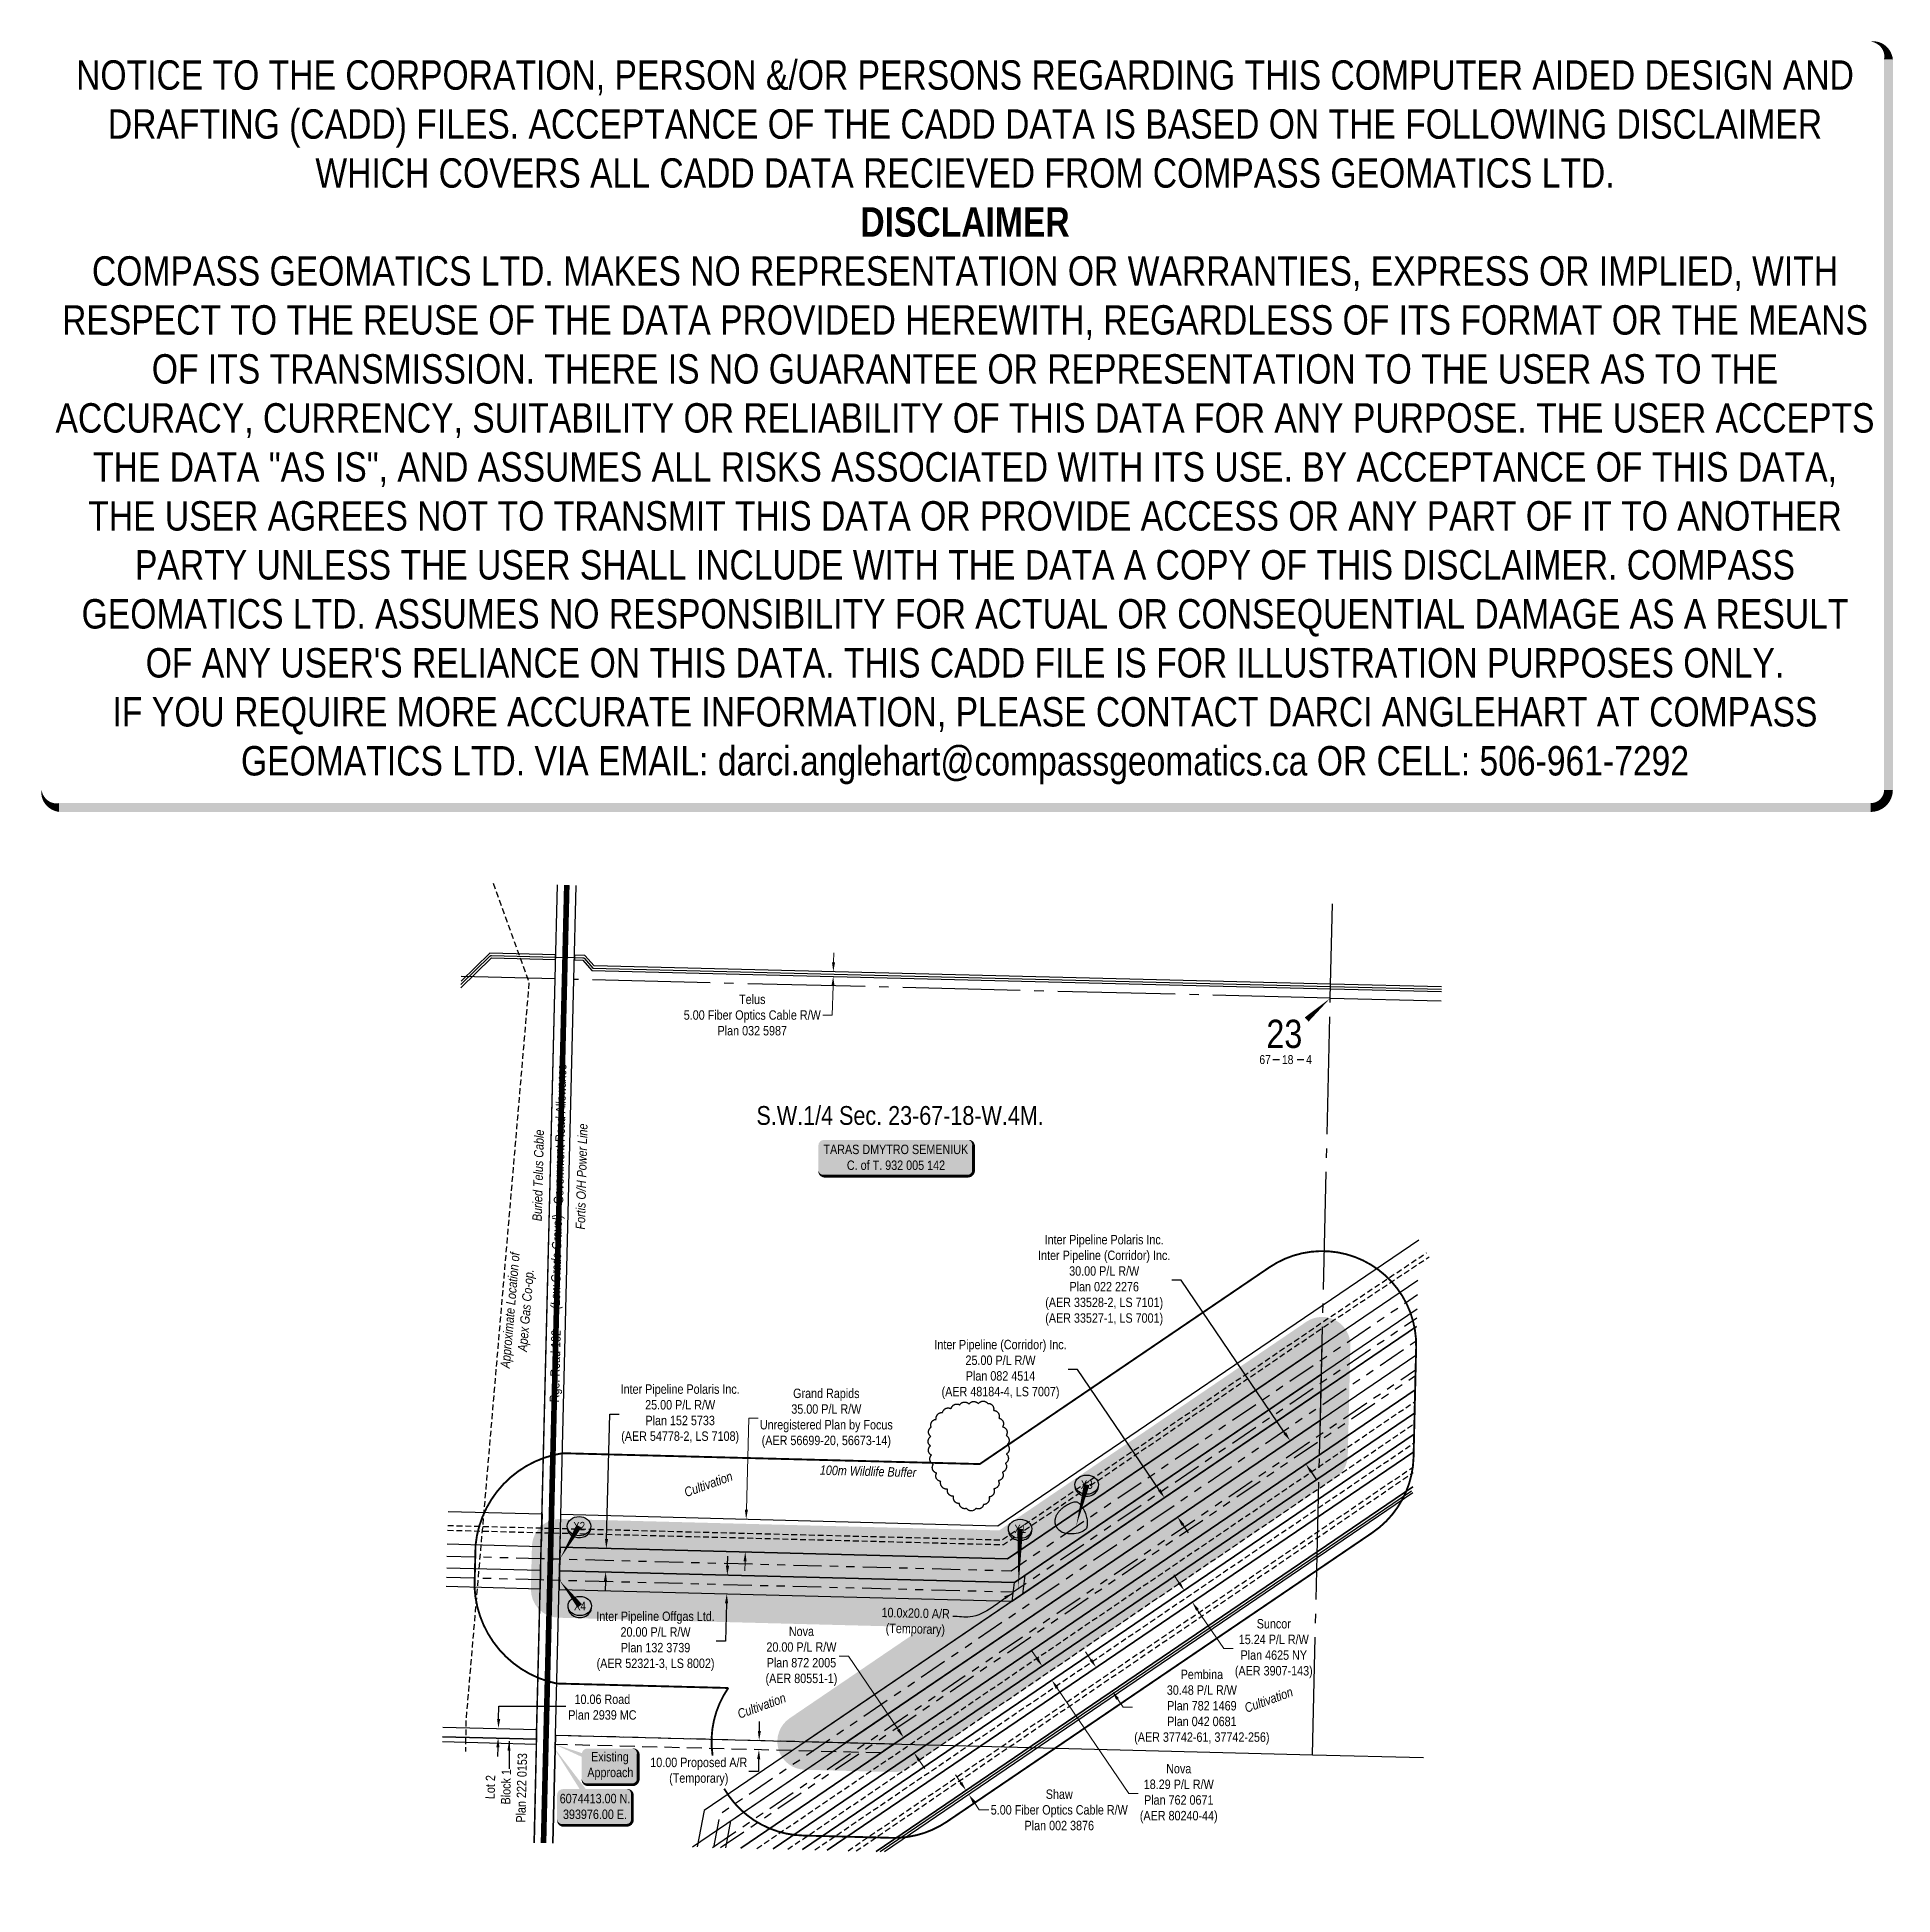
# Model space of a CAD drawing. Extents: x 393429 to 395403, y 6074252 to 6076228.
import ezdxf
from ezdxf.enums import TextEntityAlignment as Align

# ---------------------------------------------------------------- set-up
doc = ezdxf.new("R2010")
doc.units = 0
doc.header["$LTSCALE"] = 5
doc.header["$PDSIZE"] = 0.5
for name, pattern in [('0', [1, 1, 0]), ('foc-DRILLPATH', [14.75, 6, -1.75, 1.75, -1.75, 1.75, -1.75]), ('foc-QUARTERLINE', [33, 25, -3, 2, -3]), ('foc-TIELINE', [1.875, 1.25, -0.625]), ('HIDDEN2', [4.7625, 3.175, -1.5875]), ('UG_PIPE', [1.875, 1.25, -0.625])]:
    doc.linetypes.add(name, pattern=pattern)
doc.layers.get('Defpoints').update_dxf_attribs({"color": 9})
for name, color, linetype in [('10', 1, 'Continuous'), ('9', 3, 'Continuous'), ('AS-CABLE', 224, 'foc-CABLE'), ('AS-OWNER', 7, 'Continuous'), ('AS-PIPE-UG', 44, 'UG_PIPE'), ('AS-PIPE-UG-T', 44, 'Continuous'), ('AS-POWER', 104, 'foc-POWER'), ('AS-POWER-T', 104, 'Continuous'), ('AS-ROADS', 254, 'Continuous'), ('AS-TELUS', 224, 'foc-TEL'), ('C-RW', 13, 'Continuous'), ('C-SYMBOL', 7, 'Continuous'), ('F-RW', 190, 'Continuous'), ('L-QSEC', 8, 'foc-QUARTERLINE'), ('L-ROAD-T', 7, 'Continuous'), ('L-SEC', 7, 'Continuous'), ('L-SECLBL', 7, 'Continuous'), ('L-TITLEDB', 4, 'Continuous'), ('L-TITLEDB-T', 4, 'Continuous'), ('P-BUFFER-H 30m', 51, 'Continuous'), ('P-BUFFER-YELLOW', 50, 'foc-TIELINE'), ('P-BUFFER-YELLOW-T', 50, 'Continuous'), ('P-CROSSINGS', 250, 'Continuous'), ('P-PDRILLPATH', 12, 'foc-DRILLPATH'), ('P-PROPOSED', 10, 'Continuous'), ('P-PROPOSED-T', 10, 'Continuous'), ('P-TEMP-H', 41, 'Continuous'), ('P-TEMP_WORKSPACE', 46, 'Continuous'), ('T-BUSH', 110, '0'), ('T-EXISTING TFA', 220, 'HIDDEN2'), ('T-EXISTING TFA-T', 220, 'Continuous'), ('WETLAND', 143, 'Continuous')]:
    doc.layers.add(name, color=color, linetype=linetype)
doc.layers.add('DISCLAIMER', color=7, linetype='Continuous', plot=False)
for name, color, linetype, lineweight in [('F-RW-T', 190, 'Continuous', 9), ('P-TEMP-T', 46, 'Continuous', 18), ('T-TEXT', 48, 'Continuous', 18)]:
    doc.layers.add(name, color=color, linetype=linetype, lineweight=lineweight)
for name, color, linetype, true_color in [('P-REPAIR-BLUE-H', 7, 'Continuous', 0xa0d6fd), ('P-REPAIR-BROWN-H', 7, 'Continuous', 0xe7d5cf), ('P-REPAIR-GREEN-H', 7, 'Continuous', 0xd9ffb3), ('P-REPAIR-PURPLE-H', 7, 'Continuous', 0xeeddfd)]:
    doc.layers.add(name, color=color, linetype=linetype, true_color=true_color)
doc.styles.add('175L', font='ARIALN.TTF', dxfattribs={"height": 20})
doc.styles.add('80', font='ARIALN.TTF', dxfattribs={"height": 10})
doc.styles.add('80CG', font='ARIALN.TTF', dxfattribs={"height": 10})
doc.styles.add('80L', font='ARIALN.TTF', dxfattribs={"height": 10})
doc.styles.add('80LS', font='ARIALNI.TTF', dxfattribs={"height": 10})
doc.styles.add('Crossing', font='ARIALN.TTF', dxfattribs={"height": 10})
doc.styles.add('foc-LtypeFont', font='ARIALN.TTF', dxfattribs={"height": 7.35})
doc.styles.add('SIMPLEX', font='ARIALN.TTF')
doc.linetypes.add('foc-CABLE', pattern='A,2,-1,["C",foc-LtypeFont,S=0.2,R=0,X=-0.625,Y=-0.75],-1.24,8', length=12.24)
doc.linetypes.add('foc-POWER', pattern='A,6,-1,["P",foc-LtypeFont,S=0.2,R=0,X=-0.625,Y=-0.75],-1.24,4', length=12.24)
doc.linetypes.add('foc-POWER-NOLINE', pattern='A,0,-4,["P",foc-LtypeFont,S=0.2,R=0,X=-0.625,Y=-0.75],-8.24', length=12.24)
doc.linetypes.add('foc-TEL', pattern='A,2,-1,["T",foc-LtypeFont,S=0.2,R=0,X=-0.425,Y=-0.75],-1.24,8', length=12.24)
doc.linetypes.add('foc-TEL-NOLINE', pattern='A,0,-2,["T",foc-LtypeFont,S=0.2,R=0,X=-0.425,Y=-0.75],-10.24', length=12.24)
doc.dimstyles.new('Compass 5 000', dxfattribs={"dimscale": 5, "dimtxt": 9, "dimasz": 2, "dimexe": 0.2, "dimexo": 0.0625, "dimgap": 0.5, "dimtad": 0, "dimtih": 1, "dimtoh": 1, "dimzin": 0, "dimdsep": 46, "dimtxsty": '80CG', "dimcen": 0.1, "dimse1": 1, "dimse2": 1, "dimclrd": 256, "dimclrt": 256, "dimaunit": 1, "dimadec": 4, "dimazin": 0, "dimtfac": 0.06, "dimtofl": 0, "dimtmove": 0, "dimatfit": 1, "dimfxl": 0.2, "dimtolj": 1, "dimtzin": 0, "dimlwd": -1, "dimarcsym": 0})

msp = doc.modelspace()

# ---------------------------------------------------------------- texts
at = {"layer": 'AS-PIPE-UG-T', "insert": (393922.077, 6074812.416), "char_height": 10, "attachment_point": 1, "rotation": 85.110148, "style": '175L'}
msp.add_mtext_dynamic_manual_height_columns('\\pi0.05;{\\fArial Narrow|b0|i1|c0|p34;Approximate Location of \\P\\pi19.201;Apex Gas Co-op.}', width=125.14093, gutter_width=100, heights=[0], dxfattribs=at)
at = {"layer": 'AS-POWER-T', "insert": (394002.004, 6074959.308), "char_height": 10, "attachment_point": 1, "rotation": 88.603125, "style": '175L'}
msp.add_mtext_dynamic_manual_height_columns('\\pi0.32626;{\\fArial Narrow|b0|i1|c0|p34;Fortis O/H Power Line}', width=112.50109, gutter_width=100, heights=[0], dxfattribs=at)
at = {"layer": 'AS-TELUS', "insert": (393956.073, 6074968.157), "char_height": 10, "attachment_point": 1, "rotation": 88.603125, "style": '175L'}
msp.add_mtext_dynamic_manual_height_columns('\\pi0.29898;{\\fArial Narrow|b0|i1|c0|p34;Buried Telus Cable}', width=97.23506, gutter_width=100, heights=[0], dxfattribs=at)
at = {"layer": 'C-SYMBOL', "color": 3, "style": '175L'}
msp.add_text('S.W.1/4 Sec. 23-67-18-W.4M.', height=20, dxfattribs=at).set_placement((394347.276, 6075064.732), align=Align.BOTTOM_CENTER)
at = {"layer": 'L-ROAD-T', "style": '80L'}
for s, p in [('Government Road Allowance', (393985.581, 6075060.881)), ('Rge. Road 182', (393980.369, 6074814.18))]:
    msp.add_text(s, height=10, rotation=88.637325, dxfattribs=at).set_placement(p, align=Align.MIDDLE_CENTER)
at = {"layer": 'L-TITLEDB-T', "insert": (394030.556, 6074451.459), "char_height": 10, "attachment_point": 5, "style": '80CG'}
msp.add_mtext('\\A1;10.06 Road \\PPlan 2939 MC', dxfattribs=at)
at = {"layer": 'L-TITLEDB-T', "insert": (393905.177, 6074321.637), "char_height": 10, "attachment_point": 1, "rotation": 88.603125, "style": '80L'}
msp.add_mtext_dynamic_manual_height_columns('\\pi32.204;Lot 2\\P\\pi26.932;Block 1\\P\\pi7.9991;Plan 222 0153', width=88.46759, gutter_width=50, heights=[0], dxfattribs=at)
at = {"layer": 'P-BUFFER-YELLOW-T', "insert": (394261.17, 6074708.692), "char_height": 9.99695, "attachment_point": 1, "rotation": 358.512501, "style": '80L'}
msp.add_mtext_dynamic_manual_height_columns('\\pi0.91478;{\\fArial Narrow|b0|i1|c0|p34;100m Wildlife Buffer}', width=103.60614, gutter_width=100, heights=[0], dxfattribs=at)
at = {"layer": 'P-TEMP-T', "insert": (394363.636, 6074541.627), "char_height": 10, "attachment_point": 5, "rotation": 358.7329, "style": '80CG'}
msp.add_mtext('\\A1;10.0x20.0 A/R\\P(Temporary)', dxfattribs=at)
at = {"layer": 'T-TEXT', "style": '80LS'}
msp.add_text('(Low Grade Gravel)', height=10, rotation=88.637325, dxfattribs=at).set_placement((393981.471, 6074925.16), align=Align.MIDDLE_CENTER)
at = {"layer": 'T-TEXT', "char_height": 9.99649, "attachment_point": 1, "rotation": 20, "style": '175L'}
for insert in [(394116.452, 6074684.205), (394173.143, 6074448.51), (394712.529, 6074454.825)]:
    msp.add_mtext_dynamic_manual_height_columns('{\\fArial Narrow|b0|i1|c0|p34;Cultivation}', width=53.306, gutter_width=100, heights=[0], dxfattribs=dict(at, insert=insert))

# ---------------------------------------------------------------- blocks, each defined once
blk = doc.blocks.new('L-SECLBL')
at = {"layer": '9', "color": 7}
for p, q in [((-5.1, -27.8), (-12.3, -27.8)), ((20.7, -27.8), (13.5, -27.8))]:
    blk.add_line(p, q, dxfattribs=at)
at = {"layer": '10', "color": 2, "style": 'SIMPLEX'}
blk.add_attdef('SEC', text='', height=30, dxfattribs=at).set_placement((0, 0), align=Align.MIDDLE)
at = {"layer": '10', "color": 5, "style": '80L'}
blk.add_attdef('TWP', text='', height=9.5, dxfattribs=at).set_placement((-14.4, -27.4), align=Align.MIDDLE_RIGHT)
blk.add_attdef('RGE', text='', height=9.5, dxfattribs=at).set_placement((3.6, -27.4), align=Align.MIDDLE_CENTER)
blk.add_attdef('MER', text='', height=9.5, dxfattribs=at).set_placement((23.2, -27.4), align=Align.MIDDLE_LEFT)
blk = doc.blocks.new('*D422')
at = {"layer": 'Defpoints', "color": 0, "transparency": 16777216}
for p in [(394420.3, 6074358.7), (394350.1, 6074317.1), (394353, 6074313)]:
    blk.add_point(p, dxfattribs=at)
at = {"layer": 'F-RW-T', "transparency": 16777216}
for p, q in [((394411.8, 6074371.1), (394406.2, 6074379.4)), ((394425.9, 6074350.4), (394431.5, 6074342.2)), ((394431.5, 6074342.2), (394441.5, 6074342.2))]:
    blk.add_line(p, q, dxfattribs=at)
for points in [[(394413.2, 6074372), (394410.5, 6074370.2), (394417.5, 6074362.8)], [(394427.3, 6074351.4), (394424.5, 6074349.5), (394420.3, 6074358.7)]]:
    blk.add_solid(points, dxfattribs=at)
at = {"layer": 'F-RW-T', "transparency": 16777216, "insert": (394516.6, 6074342.2), "char_height": 10, "attachment_point": 5, "style": '80CG'}
blk.add_mtext('\\A1;Shaw\\P5.00 Fiber Optics Cable R/W\\PPlan 002 3876', dxfattribs=at)
blk = doc.blocks.new('*D423')
at = {"layer": 'Defpoints', "color": 0, "transparency": 16777216}
for p in [(394573, 6074468.5), (394251.2, 6074286.8), (394268.3, 6074261.6)]:
    blk.add_point(p, dxfattribs=at)
at = {"layer": 'F-RW-T', "transparency": 16777216}
for p, q in [((394550.2, 6074501.9), (394544.6, 6074510.2)), ((394578.6, 6074460.2), (394584.5, 6074451.5)), ((394584.5, 6074451.5), (394594.5, 6074451.5))]:
    blk.add_line(p, q, dxfattribs=at)
for points in [[(394551.6, 6074502.9), (394548.9, 6074501), (394555.8, 6074493.7)], [(394580, 6074461.1), (394577.2, 6074459.2), (394573, 6074468.5)]]:
    blk.add_solid(points, dxfattribs=at)
at = {"layer": 'F-RW-T', "transparency": 16777216, "insert": (394668.3, 6074451.5), "char_height": 10, "attachment_point": 5, "style": '80CG'}
blk.add_mtext('\\A1;Pembina\\P30.48 P/L R/W\\PPlan 782 1469\\PPlan 042 0681\\P(AER 37742-61, 37742-256)', dxfattribs=at)
blk = doc.blocks.new('*D424')
at = {"layer": 'Defpoints', "color": 0, "transparency": 16777216}
for p in [(394508.7, 6074480.1), (394209.4, 6074298.9), (394219.7, 6074283.8)]:
    blk.add_point(p, dxfattribs=at)
at = {"layer": 'F-RW-T', "transparency": 16777216}
for p, q in [((394492.8, 6074503.5), (394487.2, 6074511.7)), ((394514.3, 6074471.8), (394590.5, 6074359.6)), ((394590.5, 6074359.6), (394600.5, 6074359.6))]:
    blk.add_line(p, q, dxfattribs=at)
for points in [[(394494.2, 6074504.4), (394491.4, 6074502.5), (394498.4, 6074495.2)], [(394515.7, 6074472.7), (394512.9, 6074470.8), (394508.7, 6074480.1)]]:
    blk.add_solid(points, dxfattribs=at)
at = {"layer": 'F-RW-T', "transparency": 16777216, "insert": (394643.7, 6074359.6), "char_height": 10, "attachment_point": 5, "style": '80CG'}
blk.add_mtext('\\A1;Nova\\P18.29 P/L R/W\\PPlan 762 0671\\P(AER 80240-44)', dxfattribs=at)
blk = doc.blocks.new('*D425')
at = {"layer": 'Defpoints', "color": 0, "transparency": 16777216}
for p in [(394762.2, 6074734.8), (394087.7, 6074276.7), (394104.5, 6074251.9)]:
    blk.add_point(p, dxfattribs=at)
at = {"layer": 'P-PROPOSED-T', "color": 240, "transparency": 16777216}
for p, q in [((394646.3, 6074905.5), (394636.3, 6074905.5)), ((394756.6, 6074743), (394646.3, 6074905.5)), ((394784.6, 6074701.7), (394790.3, 6074693.4))]:
    blk.add_line(p, q, dxfattribs=at)
for points in [[(394757.9, 6074744), (394755.2, 6074742.1), (394762.2, 6074734.8)], [(394786, 6074702.6), (394783.3, 6074700.7), (394779, 6074709.9)]]:
    blk.add_solid(points, dxfattribs=at)
at = {"layer": 'P-PROPOSED-T', "transparency": 16777216, "insert": (394564.4, 6074905.5), "char_height": 10, "attachment_point": 5, "style": '80CG'}
blk.add_mtext('\\A1;Inter Pipeline Polaris Inc.\\PInter Pipeline (Corridor) Inc.\\P30.00 P/L R/W\\PPlan 022 2276\\P(AER 33528-2, LS 7101)\\P(AER 33527-1, LS 7001)', dxfattribs=at)
blk = doc.blocks.new('*D426')
at = {"layer": 'Defpoints', "color": 0, "transparency": 16777216}
for p in [(394658.1, 6074563.1), (394268.6, 6074317), (394277.2, 6074304.4)]:
    blk.add_point(p, dxfattribs=at)
at = {"layer": 'F-RW-T', "transparency": 16777216}
for p, q in [((394643.9, 6074584), (394638.3, 6074592.2)), ((394663.7, 6074554.8), (394691.6, 6074513.7)), ((394691.6, 6074513.7), (394701.6, 6074513.7))]:
    blk.add_line(p, q, dxfattribs=at)
for points in [[(394645.3, 6074584.9), (394642.5, 6074583), (394649.5, 6074575.7)], [(394665.1, 6074555.8), (394662.3, 6074553.9), (394658.1, 6074563.1)]]:
    blk.add_solid(points, dxfattribs=at)
at = {"layer": 'F-RW-T', "transparency": 16777216, "insert": (394744.8, 6074513.7), "char_height": 10, "attachment_point": 5, "style": '80CG'}
blk.add_mtext('\\A1;Suncor\\P15.24 P/L R/W\\PPlan 4625 NY\\P(AER 3907-143)', dxfattribs=at)
blk = doc.blocks.new('*D427')
at = {"layer": 'Defpoints', "color": 0, "transparency": 16777216}
for p in [(394612.5, 6074663.3), (394628.5, 6074674.2), (394626.6, 6074642.7)]:
    blk.add_point(p, dxfattribs=at)
at = {"layer": 'P-PROPOSED-T', "color": 240, "transparency": 16777216}
for p, q in [((394535.9, 6074810.6), (394525.9, 6074810.6)), ((394622.9, 6074682.5), (394535.9, 6074810.6)), ((394648.2, 6074645.3), (394653.8, 6074637))]:
    blk.add_line(p, q, dxfattribs=at)
for points in [[(394624.3, 6074683.4), (394621.5, 6074681.6), (394628.5, 6074674.2)], [(394649.6, 6074646.2), (394646.8, 6074644.3), (394642.6, 6074653.5)]]:
    blk.add_solid(points, dxfattribs=at)
at = {"layer": 'P-PROPOSED-T', "transparency": 16777216, "insert": (394454.1, 6074810.6), "char_height": 10, "attachment_point": 5, "style": '80CG'}
blk.add_mtext('\\A1;Inter Pipeline (Corridor) Inc.\\P25.00 P/L R/W\\PPlan 082 4514\\P(AER 48184-4, LS 7007)', dxfattribs=at)
blk = doc.blocks.new('*D428')
at = {"layer": 'Defpoints', "color": 0, "transparency": 16777216}
for p in [(394163.4, 6074591.9), (394248.8, 6074589.7), (394248.3, 6074569.7)]:
    blk.add_point(p, dxfattribs=at)
at = {"layer": 'P-PROPOSED-T', "color": 240, "transparency": 16777216}
for p, q in [((394163.7, 6074601.9), (394164, 6074611.9)), ((394162.7, 6074562), (394161.6, 6074521.6)), ((394161.6, 6074521.6), (394151.6, 6074521.6))]:
    blk.add_line(p, q, dxfattribs=at)
for points in [[(394162, 6074602), (394165.4, 6074601.9), (394163.4, 6074591.9)], [(394161, 6074562), (394164.3, 6074561.9), (394162.9, 6074571.9)]]:
    blk.add_solid(points, dxfattribs=at)
at = {"layer": 'P-PROPOSED-T', "transparency": 16777216, "insert": (394087.1, 6074521.6), "char_height": 10, "attachment_point": 5, "style": '80CG'}
blk.add_mtext('\\A1;Inter Pipeline Offgas Ltd.\\P20.00 P/L R/W\\PPlan 132 3739\\P(AER 52321-3, LS 8002)', dxfattribs=at)
blk = doc.blocks.new('*D429')
at = {"layer": 'Defpoints', "color": 0, "transparency": 16777216}
for p in [(394034.7, 6074620.3), (394089.4, 6074618.9), (394088.7, 6074593.9)]:
    blk.add_point(p, dxfattribs=at)
at = {"layer": 'P-PROPOSED-T', "color": 240, "transparency": 16777216}
for p, q in [((394035, 6074630.3), (394038.4, 6074763.2)), ((394038.4, 6074763.2), (394048.4, 6074763.2)), ((394033.8, 6074585.3), (394033.6, 6074575.3))]:
    blk.add_line(p, q, dxfattribs=at)
for points in [[(394033.3, 6074630.3), (394036.6, 6074630.2), (394034.7, 6074620.3)], [(394032.1, 6074585.3), (394035.5, 6074585.3), (394034.1, 6074595.3)]]:
    blk.add_solid(points, dxfattribs=at)
at = {"layer": 'P-PROPOSED-T', "transparency": 16777216, "insert": (394113.3, 6074763.2), "char_height": 10, "attachment_point": 5, "style": '80CG'}
blk.add_mtext('\\A1;Inter Pipeline Polaris Inc.\\P25.00 P/L R/W\\PPlan 152 5733\\P(AER 54778-2, LS 7108)', dxfattribs=at)
blk = doc.blocks.new('*D430')
at = {"layer": 'Defpoints', "color": 0, "transparency": 16777216}
for p in [(394183.5, 6074651.4), (394240.5, 6074650), (394239.6, 6074615)]:
    blk.add_point(p, dxfattribs=at)
at = {"layer": 'F-RW-T', "transparency": 16777216}
for p, q in [((394183.8, 6074661.4), (394186.3, 6074758.7)), ((394186.3, 6074758.7), (394196.3, 6074758.7)), ((394182.3, 6074606.5), (394182.1, 6074596.5))]:
    blk.add_line(p, q, dxfattribs=at)
for points in [[(394182.1, 6074661.5), (394185.4, 6074661.4), (394183.5, 6074651.4)], [(394180.7, 6074606.5), (394184, 6074606.4), (394182.6, 6074616.5)]]:
    blk.add_solid(points, dxfattribs=at)
at = {"layer": 'F-RW-T', "transparency": 16777216, "insert": (394268.8, 6074758.7), "char_height": 10, "attachment_point": 5, "style": '80CG'}
blk.add_mtext('\\A1;Grand Rapids\\P35.00 P/L R/W\\PUnregistered Plan by Focus\\P(AER 56699-20, 56673-14)', dxfattribs=at)
blk = doc.blocks.new('*D431')
at = {"layer": 'Defpoints', "color": 0, "transparency": 16777216}
for p in [(394284, 6075233.4), (394276.1, 6075228.6), (394283.9, 6075228.4)]:
    blk.add_point(p, dxfattribs=at)
at = {"layer": 'F-RW-T', "transparency": 16777216}
for p, q in [((394276.5, 6075243.6), (394276.7, 6075253.6)), ((394275.9, 6075218.6), (394275.1, 6075187.5)), ((394275.1, 6075187.5), (394265.1, 6075187.5))]:
    blk.add_line(p, q, dxfattribs=at)
for points in [[(394274.8, 6075243.6), (394278.1, 6075243.6), (394276.2, 6075233.6)], [(394274.2, 6075218.6), (394277.5, 6075218.6), (394276.1, 6075228.6)]]:
    blk.add_solid(points, dxfattribs=at)
at = {"layer": 'F-RW-T', "transparency": 16777216, "insert": (394190, 6075187.5), "char_height": 10, "attachment_point": 5, "style": '80CG'}
blk.add_mtext('\\A1;Telus\\P5.00 Fiber Optics Cable R/W\\PPlan 032 5987', dxfattribs=at)
blk = doc.blocks.new('*D432')
at = {"layer": 'Defpoints', "color": 0, "transparency": 16777216}
for p in [(394433.5, 6074475.3), (394444.7, 6074458.7), (394351, 6074419.2)]:
    blk.add_point(p, dxfattribs=at)
at = {"layer": 'F-RW-T', "transparency": 16777216}
for p, q in [((394292.3, 6074505.6), (394282.3, 6074505.6)), ((394345.4, 6074427.5), (394292.3, 6074505.6)), ((394367.8, 6074394.4), (394373.5, 6074386.2))]:
    blk.add_line(p, q, dxfattribs=at)
for points in [[(394346.7, 6074428.4), (394344, 6074426.6), (394351, 6074419.2)], [(394369.2, 6074395.4), (394366.5, 6074393.5), (394362.2, 6074402.7)]]:
    blk.add_solid(points, dxfattribs=at)
at = {"layer": 'F-RW-T', "transparency": 16777216, "insert": (394242.3, 6074505.6), "char_height": 10, "attachment_point": 5, "style": '80CG'}
blk.add_mtext('\\A1;Nova\\P20.00 P/L R/W\\PPlan 872 2005\\P(AER 80551-1)', dxfattribs=at)
blk = doc.blocks.new('*D433')
at = {"layer": 'Defpoints', "color": 0, "transparency": 16777216}
for p in [(394074.7, 6074409.3), (394074.9, 6074419.3), (394197.1, 6074406.2)]:
    blk.add_point(p, dxfattribs=at)
at = {"layer": 'T-EXISTING TFA-T', "transparency": 16777216}
for p, q in [((394197.6, 6074426.2), (394197.8, 6074436.2)), ((394196.5, 6074382.9), (394186.5, 6074382.9)), ((394196.8, 6074396.2), (394196.5, 6074382.9))]:
    blk.add_line(p, q, dxfattribs=at)
for points in [[(394195.9, 6074426.2), (394199.2, 6074426.1), (394197.3, 6074416.2)], [(394195.1, 6074396.2), (394198.5, 6074396.1), (394197.1, 6074406.2)]]:
    blk.add_solid(points, dxfattribs=at)
at = {"layer": 'T-EXISTING TFA-T', "transparency": 16777216, "insert": (394133.1, 6074382.9), "char_height": 10, "attachment_point": 5, "style": '80CG'}
blk.add_mtext('\\A1;10.00 Proposed A/R\\P(Temporary) ', dxfattribs=at)
blk = doc.blocks.new('*U434')
h = blk.add_hatch(color=255)
edge = h.paths.add_edge_path()
edge.add_line((-24, -20), (24, -20))
edge.add_arc((24, -14), 6, 270, 360)
edge.add_line((30, -14), (30, 12.5))
edge.add_arc((24, 12.5), 6, 0, 90)
edge.add_line((24, 18.5), (-24, 18.5))
edge.add_arc((-24, 12.5), 6, 90, 180)
edge.add_line((-30, 12.5), (-30, -14))
edge.add_arc((-24, -14), 6, 180, 270)
at = {"color": 1, "flags": 128}
for points in [[(-60.1, 23.4, 0, 7.5, 0), (0, 0, 0, 0, 0)], [(-25.5, -11, 0, 7.5, 0), (0, 0, 0, 0, 0)]]:
    blk.add_lwpolyline(points, format="xyseb", dxfattribs=at)
blk.add_lwpolyline([(-24, -20, 3, 3, 0), (24, -20, 3, 3, 0.414214), (30, -14, 3, 3, 0), (30, 12.5, 3, 0, 0.414214), (24, 18.5, 0, 0, 0), (-24, 18.5, 0, 0, 0.414214), (-30, 12.5, 0, 0, 0), (-30, -14, 0, 3, 0.414214)], format="xyseb", close=True, dxfattribs=at)
at = {"color": 1, "style": '80'}
blk.add_attdef('ENTER_TEXT_001', (-26.8, -4.9), '', height=10, dxfattribs=at)
blk = doc.blocks.new('*U439')
h = blk.add_hatch(color=59)
edge = h.paths.add_edge_path()
edge.add_line((-76.5, -20), (76.5, -20))
edge.add_arc((76.5, -14), 6, 270, 360)
edge.add_line((82.5, -14), (82.5, 12.5))
edge.add_arc((76.5, 12.5), 6, 0, 90)
edge.add_line((76.5, 18.5), (-76.5, 18.5))
edge.add_arc((-76.5, 12.5), 6, 90, 180)
edge.add_line((-82.5, 12.5), (-82.5, -14))
edge.add_arc((-76.5, -14), 6, 180, 270)
at = {"color": 1, "flags": 128}
blk.add_lwpolyline([(-76.5, -20, 3, 3, 0), (76.5, -20, 3, 3, 0.414214), (82.5, -14, 3, 3, 0), (82.5, 12.5, 3, 0, 0.414214), (76.5, 18.5, 0, 0, 0), (-76.5, 18.5, 0, 0, 0.414214), (-82.5, 12.5, 0, 0, 0), (-82.5, -14, 0, 3, 0.414214)], format="xyseb", close=True, dxfattribs=at)
blk.add_lwpolyline([(-41.6, -15.1, 0, 7.5, 0), (0, 0, 0, 0, 0)], format="xyseb", dxfattribs=at)
at = {"color": 1, "style": '80'}
blk.add_attdef('ENTER_TEXT_001', (-36, -5), '', height=10, dxfattribs=at)
blk = doc.blocks.new('xing2')
h = blk.add_hatch(color=50)
h.dxf.hatch_style = 1
edge = h.paths.add_edge_path()
edge.add_ellipse((0, 0), major_axis=(-12.5, 0), ratio=0.816297, start_angle=0, end_angle=360)
h = blk.add_hatch(color=250)
h.dxf.hatch_style = 1
edge = h.paths.add_edge_path()
edge.add_ellipse((0, -2), major_axis=(-12.5, 0), ratio=0.816297, start_angle=0, end_angle=180)
edge.add_line((12.5, -2), (12.5, 0))
edge.add_ellipse((0, 0), major_axis=(-12.5, 0), ratio=0.816297, start_angle=0, end_angle=180, ccw=False)
edge.add_line((-12.5, 0), (-12.5, -2))
at = {"color": 250}
blk.add_ellipse((0, 0), major_axis=(-12.5, 0), ratio=0.816297, dxfattribs=at)
blk.add_ellipse((0, -2), major_axis=(-12.5, 0), ratio=0.816297, start_param=0, end_param=3.141593, dxfattribs=at)
at = {"color": 250, "style": 'Crossing'}
blk.add_attdef('CROSSING', text='', height=9, dxfattribs=at).set_placement((0.1, 0), align=Align.MIDDLE_CENTER)
at = {"color": 250, "style": 'Crossing', "flags": 1}
for tag, p in [('OWNER', (0.1, -12.5)), ('DESCRIPTION', (0.1, -25.8)), ('LOCATION', (0.1, -39.3)), ('DWG_REF', (0.1, -52.8))]:
    blk.add_attdef(tag, text='', height=9, dxfattribs=at).set_placement(p, align=Align.MIDDLE_CENTER)
blk = doc.blocks.new('*U495')
h = blk.add_hatch(color=255)
edge = h.paths.add_edge_path()
edge.add_line((-34, -20), (34, -20))
edge.add_arc((34, -14), 6, 270, 360)
edge.add_line((40, -14), (40, 12.5))
edge.add_arc((34, 12.5), 6, 0, 90)
edge.add_line((34, 18.5), (-34, 18.5))
edge.add_arc((-34, 12.5), 6, 90, 180)
edge.add_line((-40, 12.5), (-40, -14))
edge.add_arc((-34, -14), 6, 180, 270)
at = {"color": 1, "flags": 128}
for points in [[(-46, 66.1, 0, 7.5, 0), (0, 0, 0, 0, 0)], [(-25.5, -11, 0, 7.5, 0), (0, 0, 0, 0, 0)]]:
    blk.add_lwpolyline(points, format="xyseb", dxfattribs=at)
blk.add_lwpolyline([(-34, -20, 3, 3, 0), (34, -20, 3, 3, 0.414214), (40, -14, 3, 3, 0), (40, 12.5, 3, 0, 0.414214), (34, 18.5, 0, 0, 0), (-34, 18.5, 0, 0, 0.414214), (-40, 12.5, 0, 0, 0), (-40, -14, 0, 3, 0.414214)], format="xyseb", close=True, dxfattribs=at)
at = {"color": 1, "style": '80'}
blk.add_attdef('ENTER_TEXT_001', (-26.8, -4.9), '', height=10, dxfattribs=at)
blk = doc.blocks.new('Disclaimer_Legal')
at = {"layer": 'DISCLAIMER', "color": 254, "flags": 128}
blk.add_lwpolyline([(-3612.9, -1104.6, 37.5, 37.5, 0), (4096.1, -1104.6, 37.5, 37.5, 0.414214), (4171.1, -1029.6, 37.5, 37.5, 0), (4171.1, 2078.7, 37.5, 0, 0.414214), (4096.1, 2153.7, 0, 0, 0), (-3612.9, 2153.7, 0, 0, 0.414214), (-3687.9, 2078.7, 0, 0, 0), (-3687.9, -1029.6, 0, 37.5, 0.414214)], format="xyseb", close=True, dxfattribs=at)
at = {"layer": 'DISCLAIMER', "color": 254, "insert": (241.6, 533.9), "char_height": 125, "width": 7717.568, "attachment_point": 5, "style": '80'}
blk.add_mtext('NOTICE TO THE CORPORATION, PERSON &/OR PERSONS REGARDING THIS COMPUTER AIDED DESIGN AND DRAFTING (CADD) FILES. ACCEPTANCE OF THE CADD DATA IS BASED ON THE FOLLOWING DISCLAIMER WHICH COVERS ALL CADD DATA RECIEVED FROM COMPASS GEOMATICS LTD.\\P{\\fArial Narrow|b1|i0|c0|p34;DISCLAIMER}\\PCOMPASS GEOMATICS LTD. MAKES NO REPRESENTATION OR WARRANTIES, EXPRESS OR IMPLIED, WITH RESPECT TO THE REUSE OF THE DATA PROVIDED HEREWITH, REGARDLESS OF ITS FORMAT OR THE MEANS OF ITS TRANSMISSION. THERE IS NO GUARANTEE OR REPRESENTATION TO THE USER AS TO THE ACCURACY, CURRENCY, SUITABILITY OR RELIABILITY OF THIS DATA FOR ANY PURPOSE. THE USER ACCEPTS THE DATA "AS IS", AND ASSUMES ALL RISKS ASSOCIATED WITH ITS USE. BY ACCEPTANCE OF THIS DATA, THE USER AGREES NOT TO TRANSMIT THIS DATA OR PROVIDE ACCESS OR ANY PART OF IT TO ANOTHER PARTY UNLESS THE USER SHALL INCLUDE WITH THE DATA A COPY OF THIS DISCLAIMER. COMPASS GEOMATICS LTD. ASSUMES NO RESPONSIBILITY FOR ACTUAL OR CONSEQUENTIAL DAMAGE AS A RESULT OF ANY USER\'S RELIANCE ON THIS DATA. THIS CADD FILE IS FOR ILLUSTRATION PURPOSES ONLY.\\PIF YOU REQUIRE MORE ACCURATE INFORMATION, PLEASE CONTACT DARCI ANGLEHART AT COMPASS GEOMATICS LTD. VIA EMAIL: darci.anglehart@compassgeomatics.ca OR CELL: 506-961-7292', dxfattribs=at)

# ---------------------------------------------------------------- dimensions: what is measured, and where the dimension line sits
at = {"layer": 'F-RW-T'}
for base, p1, p2, angle, text, picture, middle in [((394276.107, 6075228.598), (394284.041, 6075233.402), (394283.916, 6075228.403), 268.572318, 'Telus\\P5.00 Fiber Optics Cable R/W\\PPlan 032 5987', '*D431', (394189.959, 6075187.453)), ((394183.515, 6074651.441), (394239.577, 6074614.973), (394240.486, 6074649.961), 88.512501, 'Grand Rapids\\P35.00 P/L R/W\\PUnregistered Plan by Focus\\P(AER 56699-20, 56673-14)', '*D430', (394268.821, 6074758.734)), ((394350.98, 6074419.241), (394444.702, 6074458.715), (394433.465, 6074475.26), 124.181965, 'Nova\\P20.00 P/L R/W\\PPlan 872 2005\\P(AER 80551-1)', '*D432', (394242.299, 6074505.635)), ((394658.076, 6074563.094), (394268.614, 6074317.018), (394277.177, 6074304.41), 304.181965, 'Suncor\\P15.24 P/L R/W\\PPlan 4625 NY\\P(AER 3907-143)', '*D426', (394744.786, 6074513.742)), ((394572.973, 6074468.453), (394251.199, 6074286.768), (394268.323, 6074261.553), 304.181965, 'Pembina\\P30.48 P/L R/W\\PPlan 782 1469\\PPlan 042 0681\\P(AER 37742-61, 37742-256)', '*D423', (394668.283, 6074451.459)), ((394508.676, 6074480.053), (394209.41, 6074298.919), (394219.685, 6074283.788), 304.181965, 'Nova\\P18.29 P/L R/W\\PPlan 762 0671\\P(AER 80240-44)', '*D424', (394643.684, 6074359.583)), ((394420.268, 6074358.701), (394350.143, 6074317.12), (394352.952, 6074312.984), 304.181965, 'Shaw\\P5.00 Fiber Optics Cable R/W\\PPlan 002 3876', '*D422', (394516.627, 6074342.155))]:
    dim = msp.add_linear_dim(base=base, p1=p1, p2=p2, angle=angle, text=text, dimstyle='Compass 5 000', dxfattribs=at)
    dim.commit()
    dim.dimension.update_dxf_attribs({"geometry": picture, "text_midpoint": middle, "dimtype": 161})
at = {"layer": 'P-PROPOSED-T'}
for base, p1, p2, angle, text, picture, middle in [((394762.177, 6074734.765), (394104.529, 6074251.866), (394087.674, 6074276.684), 124.181965, 'Inter Pipeline Polaris Inc.\\PInter Pipeline (Corridor) Inc.\\P30.00 P/L R/W\\PPlan 022 2276\\P(AER 33528-2, LS 7101)\\P(AER 33527-1, LS 7001)', '*D425', (394564.436, 6074905.46)), ((394628.541, 6074674.228), (394626.559, 6074642.662), (394612.513, 6074663.343), 124.181965, 'Inter Pipeline (Corridor) Inc.\\P25.00 P/L R/W\\PPlan 082 4514\\P(AER 48184-4, LS 7007)', '*D427', (394454.132, 6074810.569)), ((394034.72, 6074620.293), (394088.715, 6074593.882), (394089.364, 6074618.874), 88.512501, 'Inter Pipeline Polaris Inc.\\P25.00 P/L R/W\\PPlan 152 5733\\P(AER 54778-2, LS 7108)', '*D429', (394113.257, 6074763.189)), ((394163.443, 6074591.942), (394248.298, 6074569.731), (394248.817, 6074589.725), 88.512501, 'Inter Pipeline Offgas Ltd.\\P20.00 P/L R/W\\PPlan 132 3739\\P(AER 52321-3, LS 8002)', '*D428', (394087.084, 6074521.617))]:
    dim = msp.add_linear_dim(base=base, p1=p1, p2=p2, angle=angle, text=text, dimstyle='Compass 5 000', override={"dimclrd": 240}, dxfattribs=at)
    dim.commit()
    dim.dimension.update_dxf_attribs({"geometry": picture, "text_midpoint": middle, "dimtype": 161})
at = {"layer": 'T-EXISTING TFA-T'}
dim = msp.add_linear_dim(base=(394197.063, 6074406.169), p1=(394074.941, 6074419.333), p2=(394074.682, 6074409.337), angle=268.517107, text='10.00 Proposed A/R\\P(Temporary) ', dimstyle='Compass 5 000', dxfattribs=at)
dim.commit()
dim.dimension.update_dxf_attribs({"geometry": '*D433', "text_midpoint": (394133.067, 6074382.921), "dimtype": 161})

# ---------------------------------------------------------------- hatches: boundary and pattern name
at = {"layer": 'P-BUFFER-H 30m'}
h = msp.add_hatch(color=256, dxfattribs=at)
h.dxf.hatch_style = 1
h.paths.add_polyline_path([(394810.384, 6074694.976, 0.24226057), (394823.521, 6074719.089), (394826.262, 6074835.788, 0.60996819), (394779.416, 6074861.31), (394452.734, 6074639.448), (393986.388, 6074651.558, 0.4146769), (393955.618, 6074622.299), (393954.521, 6074577.313, 0.41375037), (393983.733, 6074546.591), (394372.345, 6074536.5), (394229.82, 6074439.705, 0.72877915), (394245.898, 6074384.898), (394340.199, 6074382.457, 0.15688577), (394357.83, 6074387.629)])
h.paths.add_polyline_path([(393984.512, 6074576.581), (393985, 6074596.575), (393985.609, 6074621.568), (394461.604, 6074609.207), (394796.27, 6074836.492), (394795.549, 6074805.782), (394795.116, 6074787.356), (394794.395, 6074756.646), (394793.529, 6074719.794), (394340.975, 6074412.446), (394289.538, 6074413.778), (394246.674, 6074414.888), (394466.337, 6074564.069)], flags=16)
at = {"layer": 'P-REPAIR-BLUE-H'}
h = msp.add_hatch(color=256, dxfattribs=at)
h.dxf.hatch_style = 1
h.paths.add_polyline_path([(394340.975, 6074412.446), (394793.529, 6074719.794), (394794.395, 6074756.646), (394289.538, 6074413.778)])
at = {"layer": 'P-REPAIR-BROWN-H'}
h = msp.add_hatch(color=256, dxfattribs=at)
h.dxf.hatch_style = 1
h.paths.add_polyline_path([(393985.609, 6074621.568), (393985, 6074596.575), (394468.996, 6074584.007), (394795.549, 6074805.782), (394796.27, 6074836.492), (394461.604, 6074609.207)])
at = {"layer": 'P-REPAIR-GREEN-H'}
h = msp.add_hatch(color=256, dxfattribs=at)
h.dxf.hatch_style = 1
h.paths.add_polyline_path([(393984.512, 6074576.581), (394466.337, 6074564.069), (394795.116, 6074787.356), (394795.549, 6074805.782), (394468.996, 6074584.007), (393985, 6074596.575)])
at = {"layer": 'P-REPAIR-PURPLE-H'}
h = msp.add_hatch(color=256, dxfattribs=at)
h.dxf.hatch_style = 1
h.paths.add_polyline_path([(394246.674, 6074414.888), (394289.538, 6074413.778), (394794.395, 6074756.646), (394795.116, 6074787.356)])
at = {"layer": 'P-TEMP-H'}
h = msp.add_hatch(color=256, dxfattribs=at)
h.dxf.hatch_style = 1
h.paths.add_polyline_path([(394480.089, 6074591.541), (394477.43, 6074571.603), (394466.337, 6074564.069), (394468.996, 6074584.007)])

# ---------------------------------------------------------------- linework, layer by layer
at = {"layer": 'AS-CABLE', "flags": 128}
msp.add_lwpolyline([(394326.227, 6074297.855), (394891.206, 6074681.555)], dxfattribs=at)
at = {"layer": 'AS-PIPE-UG', "flags": 128}
for points in [[(393914.425, 6075327.64), (393952.486, 6075221.785), (393885.462, 6074438.348), (393884.835, 6074404.349)], [(393866.049, 6074644.679), (393965.96, 6074642.085), (393986.073, 6074641.563), (394455.691, 6074629.368), (394805.647, 6074867.037), (394907.2, 6074934.561)], [(393865.919, 6074639.681), (393965.83, 6074637.087), (393985.943, 6074636.564), (394457.169, 6074624.328), (394808.436, 6074862.886), (394909.968, 6074930.397)], [(394194.962, 6074301.195), (394894.89, 6074776.543)], [(394227.809, 6074300.359), (394894.338, 6074753.026)], [(394256.571, 6074299.628), (394893.854, 6074732.431)], [(394291.914, 6074298.728), (394893.259, 6074707.126)], [(394300.492, 6074298.51), (394893.115, 6074700.984)]]:
    msp.add_lwpolyline(points, dxfattribs=at)
at = {"layer": 'AS-POWER', "linetype": 'foc-POWER-NOLINE', "flags": 128}
msp.add_lwpolyline([(393977.992, 6074306.716), (393980.737, 6074421.772), (394000.335, 6075225.466), (394002.755, 6075325.488)], dxfattribs=at)
at = {"layer": 'AS-ROADS', "const_width": 6, "flags": 128}
msp.add_lwpolyline([(393967.935, 6074306.971), (393970.559, 6074417.042), (393990.278, 6075225.711), (393992.698, 6075325.733)], dxfattribs=at)
at = {"layer": 'AS-TELUS', "linetype": 'foc-TEL-NOLINE', "flags": 128}
msp.add_lwpolyline([(393957.879, 6074307.227), (393960.744, 6074427.338), (393980.221, 6075225.956), (393982.641, 6075325.978)], dxfattribs=at)
at = {"layer": 'AS-TELUS', "flags": 128}
msp.add_lwpolyline([(393880.09, 6075220.199), (393910.967, 6075250.234, -0.20185818), (393912.773, 6075250.941), (393980.801, 6075249.23), (394000.901, 6075248.715), (394009.693, 6075248.488, -0.20813073), (394011.501, 6075247.645), (394020.501, 6075237.469), (394805.235, 6075217.911), (394923.13, 6075214.973)], format="xyb", dxfattribs=at)
at = {"layer": 'C-RW', "flags": 128}
for points in [[(394897.198, 6074874.816), (394468.996, 6074584.007), (393985, 6074596.575), (393985.609, 6074621.568), (394461.604, 6074609.207), (394897.919, 6074905.526)], [(394897.198, 6074874.816), (394468.996, 6074584.007), (393985, 6074596.575), (393984.512, 6074576.581), (394466.337, 6074564.069), (394896.765, 6074856.39)], [(394896.765, 6074856.39), (394138.723, 6074341.573), (394131.323, 6074302.814)], [(394126.337, 6074302.941), (394896.044, 6074825.68)], [(394161.717, 6074302.041), (394167.185, 6074330.683), (394896.044, 6074825.68)], [(394895.178, 6074788.827), (394177.806, 6074301.632)], [(393864.921, 6074599.727), (393964.886, 6074597.096), (393965.496, 6074622.09), (393865.529, 6074624.686)], [(393864.921, 6074599.727), (393964.886, 6074597.096), (393964.399, 6074577.102), (393864.433, 6074579.733)]]:
    msp.add_lwpolyline(points, dxfattribs=at)
at = {"layer": 'F-RW', "flags": 128}
for points in [[(393880.004, 6075216.628), (393912.71, 6075248.442), (393980.738, 6075246.731), (393980.86, 6075251.728), (393910.767, 6075253.491), (393880.175, 6075223.734)], [(394923.188, 6075217.472), (394805.298, 6075220.41), (394021.652, 6075239.941), (394011.932, 6075250.931), (394000.958, 6075251.215), (394000.837, 6075246.216), (394009.628, 6075245.989), (394019.35, 6075234.997), (394805.173, 6075215.412), (394923.072, 6075212.474)], [(394796.27, 6074836.492), (394461.604, 6074609.207), (393985.609, 6074621.568), (393986.462, 6074656.558), (394451.256, 6074644.488), (394898.929, 6074948.521)], [(394177.806, 6074301.632), (394895.178, 6074788.827)], [(394894.601, 6074764.259), (394212.119, 6074300.759)], [(394212.119, 6074300.759), (394894.601, 6074764.259)], [(394894.074, 6074741.792), (394243.498, 6074299.96)], [(394243.498, 6074299.96), (394894.074, 6074741.792)], [(394893.634, 6074723.071), (394269.645, 6074299.295)], [(394269.645, 6074299.295), (394893.634, 6074723.071)], [(394892.755, 6074685.629), (394321.937, 6074297.965)], [(394321.937, 6074297.965), (394892.755, 6074685.629)], [(394892.61, 6074679.487), (394330.516, 6074297.746)], [(393866.438, 6074659.674), (393966.349, 6074657.08), (393965.496, 6074622.09), (393865.529, 6074624.686)]]:
    msp.add_lwpolyline(points, dxfattribs=at)
at = {"layer": 'L-QSEC'}
for p, q in [((394804.938, 6075205.524), (394807.308, 6075305.89)), ((393980.221, 6075225.956), (393880.293, 6075228.66)), ((394804.938, 6075205.524), (394000.335, 6075225.466)), ((394786.04, 6074400.925), (394804.938, 6075205.524)), ((394804.938, 6075205.524), (394922.843, 6075202.573))]:
    msp.add_line(p, q, dxfattribs=at)
at = {"layer": 'L-SEC'}
for p, q in [((393980.221, 6075225.953), (393982.641, 6075325.978)), ((394000.335, 6075225.466), (394002.755, 6075325.488)), ((393960.623, 6074422.262), (393980.221, 6075225.956)), ((393980.737, 6074421.772), (394000.335, 6075225.466)), ((393960.623, 6074422.252), (393957.879, 6074307.227)), ((393980.737, 6074421.772), (393977.992, 6074306.716)), ((393980.737, 6074421.772), (394786.04, 6074400.925)), ((394786.04, 6074400.925), (394904.227, 6074398.034))]:
    msp.add_line(p, q, dxfattribs=at)
at = {"layer": 'L-SECLBL', "flags": 128}
msp.add_lwpolyline([(394804.938, 6075205.524, 0, 6, 0), (394779.764, 6075182.813, 0, 0, 0)], format="xyseb", dxfattribs=at)
at = {"layer": 'L-TITLEDB', "flags": 128}
for points in [[(393860.536, 6074419.92), (393960.502, 6074417.281), (393960.744, 6074427.338), (393860.775, 6074429.977)], [(393860.417, 6074414.921), (393960.383, 6074412.283), (393960.502, 6074417.281), (393860.536, 6074419.92)]]:
    msp.add_lwpolyline(points, dxfattribs=at)
at = {"layer": 'L-TITLEDB-T'}
msp.add_line((393919.396, 6074408.863), (393919.132, 6074398.866), dxfattribs=at)
msp.add_lwpolyline([(393920.189, 6074438.912), (393920.546, 6074452.435), (393991.602, 6074452.435)], dxfattribs=at)
for points in [[(393918.523, 6074438.956), (393921.855, 6074438.868), (393919.925, 6074428.916)], [(393917.73, 6074408.907), (393921.062, 6074408.819), (393919.66, 6074418.859)]]:
    msp.add_solid(points, dxfattribs=at)
at = {"layer": 'P-BUFFER-YELLOW', "ltscale": 2, "const_width": 1.999, "flags": 128}
msp.add_lwpolyline([(394147.796, 6074399.95, -0.19135486), (394164.5, 6074471.874), (393981.916, 6074476.615, -0.341453), (393894.539, 6074578.775), (393895.636, 6074623.762, -0.34249254), (393988.205, 6074721.534), (394432.038, 6074710.009), (394740.088, 6074919.218, -0.60996819), (394896.243, 6074834.144), (394893.502, 6074717.446, -0.24226057), (394849.712, 6074637.068), (394397.158, 6074329.721, -0.15688577), (394338.388, 6074312.48), (394244.087, 6074314.921, -0.26078452), (394160.117, 6074364.809, -0.26078452)], format="xyb", dxfattribs=at)
at = {"layer": 'P-CROSSINGS', "flags": 128}
for points in [[(394534.5, 6074643.604, 0, 6, 0), (394545.749, 6074688.158, 0, 0, 0)], [(393985.304, 6074609.072, 0, 6, 0), (394005.759, 6074643.957, 0, 0, 0)], [(394473.213, 6074577.805, 0, 6, 0), (394474.978, 6074641.11, 0, 0, 0)], [(393984.741, 6074586.579, 0, 6, 0), (394006.554, 6074559.081, 0, 0, 0)]]:
    msp.add_lwpolyline(points, format="xyseb", dxfattribs=at)
at = {"layer": 'P-PDRILLPATH', "flags": 128}
for points in [[(393865.205, 6074612.19), (393965.171, 6074609.594), (393985.285, 6074609.072), (394465.3, 6074596.607), (394897.559, 6074890.171)], [(393864.658, 6074589.73), (393964.623, 6074587.099), (393984.741, 6074586.579), (394467.667, 6074574.038), (394896.982, 6074865.603)], [(394149.053, 6074302.363), (394155.878, 6074338.114), (394896.405, 6074841.035)], [(394147.782, 6074302.396), (394895.683, 6074810.325)], [(394156.36, 6074302.177), (394895.539, 6074804.183)]]:
    msp.add_lwpolyline(points, dxfattribs=at)
at = {"layer": 'P-PROPOSED', "flags": 128}
for points in [[(393985.609, 6074621.568), (393985, 6074596.575), (394468.996, 6074584.007), (394795.549, 6074805.782), (394796.27, 6074836.492), (394461.604, 6074609.207)], [(393984.512, 6074576.581), (394466.337, 6074564.069), (394795.116, 6074787.356), (394795.549, 6074805.782), (394468.996, 6074584.007), (393985, 6074596.575)], [(394246.674, 6074414.888), (394289.538, 6074413.778), (394794.395, 6074756.646), (394795.116, 6074787.356)], [(394340.975, 6074412.446), (394793.529, 6074719.794), (394794.395, 6074756.646), (394289.538, 6074413.778)]]:
    msp.add_lwpolyline(points, close=True, dxfattribs=at)
at = {"layer": 'P-TEMP_WORKSPACE'}
msp.add_lwpolyline([(394480.089, 6074591.541), (394477.43, 6074571.603), (394466.337, 6074564.069), (394468.996, 6074584.007)], close=True, dxfattribs=at)
at = {"layer": 'T-BUSH', "flags": 128}
msp.add_lwpolyline([(394390.49, 6074691.467, -0.52056705), (394386.044, 6074700.425, -0.52056705), (394382.619, 6074709.738, -0.52056705), (394380.523, 6074719.516, -0.52056705), (394379.446, 6074729.379, -0.52056705), (394379.9, 6074739.368, -0.52056705), (394380.354, 6074749.358, -0.52056705), (394385.754, 6074757.582, -0.52056705), (394392.45, 6074764.706, -0.52056705), (394401.559, 6074768.833, -0.52056705), (394410.667, 6074772.96, -0.52056705), (394420.561, 6074773.762, -0.52056705), (394430.554, 6074774.146, -0.52056705), (394440.547, 6074774.53, -0.52056705), (394446.622, 6074766.976, -0.52056705), (394452.397, 6074758.811, -0.52056705), (394456.356, 6074749.652, -0.52056705), (394460.135, 6074740.393, -0.52056705), (394461.219, 6074730.73, -0.52056705), (394460.323, 6074720.771, -0.52056705), (394459.341, 6074710.829, -0.52056705), (394456.068, 6074701.38, -0.52056705), (394451.963, 6074692.313, -0.52056705), (394446.929, 6074683.672, -0.52056705), (394441.895, 6074675.032, -0.52056705), (394435.93, 6074667.017, -0.52056705), (394427.978, 6074662.857, -0.52056705), (394417.978, 6074662.857, -0.52056705), (394410.458, 6074667.989, -0.52056705), (394404.245, 6074675.825, -0.52056705), (394397.705, 6074683.386, -0.52056705)], format="xyb", close=True, dxfattribs=at)
at = {"layer": 'T-EXISTING TFA', "flags": 128}
msp.add_lwpolyline([(394326.787, 6074402.81), (393980.496, 6074411.775), (393980.734, 6074421.772), (394340.975, 6074412.446)], close=True, dxfattribs=at)
at = {"layer": 'WETLAND'}
msp.add_lwpolyline([(394545.44, 6074641.649), (394544.676, 6074640.567), (394543.578, 6074639.573), (394542.189, 6074638.677), (394540.552, 6074637.885), (394538.707, 6074637.204), (394536.698, 6074636.644), (394534.567, 6074636.21), (394532.356, 6074635.911), (394530.107, 6074635.754), (394527.863, 6074635.746), (394525.666, 6074635.896), (394523.558, 6074636.211), (394521.582, 6074636.698), (394519.779, 6074637.365), (394518.193, 6074638.219), (394516.865, 6074639.268), (394516.58, 6074639.549), (394516.293, 6074639.842), (394516.003, 6074640.148), (394515.714, 6074640.465), (394515.427, 6074640.793), (394515.143, 6074641.13), (394514.865, 6074641.476), (394514.594, 6074641.829), (394514.332, 6074642.189), (394514.081, 6074642.555), (394513.842, 6074642.926), (394513.618, 6074643.302), (394513.409, 6074643.68), (394513.218, 6074644.06), (394513.046, 6074644.442), (394512.896, 6074644.824), (394512.732, 6074645.322), (394512.594, 6074645.838), (394512.482, 6074646.369), (394512.395, 6074646.913), (394512.332, 6074647.467), (394512.291, 6074648.029), (394512.272, 6074648.596), (394512.273, 6074649.167), (394512.294, 6074649.738), (394512.333, 6074650.308), (394512.389, 6074650.873), (394512.462, 6074651.432), (394512.55, 6074651.982), (394512.653, 6074652.521), (394512.768, 6074653.046), (394512.896, 6074653.556), (394513.124, 6074654.299), (394513.407, 6074655.036), (394513.742, 6074655.765), (394514.123, 6074656.485), (394514.546, 6074657.194), (394515.008, 6074657.891), (394515.505, 6074658.574), (394516.032, 6074659.242), (394516.584, 6074659.894), (394517.159, 6074660.528), (394517.751, 6074661.143), (394518.357, 6074661.737), (394518.973, 6074662.308), (394519.593, 6074662.856), (394520.215, 6074663.378), (394520.834, 6074663.874), (394521.626, 6074664.478), (394522.479, 6074665.093), (394523.382, 6074665.709), (394524.329, 6074666.317), (394525.309, 6074666.907), (394526.315, 6074667.469), (394527.338, 6074667.993), (394528.37, 6074668.47), (394529.401, 6074668.891), (394530.425, 6074669.245), (394531.432, 6074669.523), (394532.413, 6074669.715), (394533.36, 6074669.811), (394534.265, 6074669.802), (394535.12, 6074669.679), (394535.915, 6074669.431), (394536.447, 6074669.174), (394536.973, 6074668.85), (394537.491, 6074668.464), (394538, 6074668.023), (394538.5, 6074667.533), (394538.988, 6074667), (394539.466, 6074666.43), (394539.93, 6074665.83), (394540.38, 6074665.206), (394540.816, 6074664.565), (394541.235, 6074663.912), (394541.638, 6074663.255), (394542.023, 6074662.598), (394542.388, 6074661.949), (394542.734, 6074661.314), (394543.058, 6074660.699), (394543.577, 6074659.628), (394544.063, 6074658.475), (394544.514, 6074657.254), (394544.924, 6074655.98), (394545.291, 6074654.666), (394545.612, 6074653.327), (394545.881, 6074651.977), (394546.097, 6074650.629), (394546.255, 6074649.299), (394546.352, 6074648), (394546.383, 6074646.746), (394546.346, 6074645.551), (394546.237, 6074644.43), (394546.052, 6074643.397), (394545.787, 6074642.465), (394545.44, 6074641.649)], close=True, dxfattribs=at)

# ---------------------------------------------------------------- block references
at = {"xscale": 0.25, "yscale": 0.25, "zscale": 0.25}
msp.add_blockref('Disclaimer_Legal', (394355.907, 6075684.421), dxfattribs=at)
ref = msp.add_blockref('*U495', (394022.45, 6074345.821))
ref.add_attrib('ENTER_TEXT_001', '6074413.00 N.', (393985.155, 6074349.24), dxfattribs={"color": 1, "height": 10, "style": '80'})
ref.add_attrib('ENTER_TEXT_002', '393976.00 E.', (393988.63, 6074332.532), dxfattribs={"color": 1, "height": 10, "style": '80'})
ref = msp.add_blockref('*U434', (394038.645, 6074389.004))
ref.add_attrib('ENTER_TEXT_001', 'Existing', (394018.529, 6074393.725), dxfattribs={"color": 1, "height": 10, "style": '80'})
ref.add_attrib('ENTER_TEXT_002', 'Approach', (394014.522, 6074377.059), dxfattribs={"color": 1, "height": 10, "style": '80'})
at = {"layer": 'AS-OWNER'}
ref = msp.add_blockref('*U439', (394342.873, 6075036.253), dxfattribs=at)
ref.add_attrib('ENTER_TEXT_001', 'TARAS DMYTRO SEMENIUK', (394265.731, 6075039.671), dxfattribs={"layer": '0', "color": 1, "height": 10, "style": '80'})
ref.add_attrib('ENTER_TEXT_002', 'C. of T. 932 005 142', (394290.673, 6075022.827), dxfattribs={"layer": '0', "color": 1, "height": 10, "style": '80'})
at = {"layer": 'L-SECLBL'}
msp.add_blockref('L-SECLBL', (394756.008, 6075167.57), dxfattribs=at).add_auto_attribs({'SEC': '23', 'TWP': '67', 'RGE': '18', 'MER': '4'})
at = {"layer": 'P-CROSSINGS', "xscale": 1.000190094096578, "yscale": 1.000190094096578, "zscale": 1.000190094096578}
for p, values in [((394545.749, 6074688.158), {'CROSSING': 'X3'}), ((394005.759, 6074643.957), {'CROSSING': 'X2'}), ((394474.978, 6074641.11), {'CROSSING': 'X1'}), ((394006.554, 6074559.081), {'CROSSING': 'X4'})]:
    msp.add_blockref('xing2', p, dxfattribs=at).add_auto_attribs(values)

msp.set_redraw_order([(e.dxf.handle, doc.entitydb.next_handle()) for e in msp.query("TEXT MTEXT ATTDEF DIMENSION ARC_DIMENSION")])  # texts and dimensions are drawn at this point

# ---------------------------------------------------------------- leaders
at = {"layer": 'L-TITLEDB-T', "path_type": 1}
msp.add_leader([(393931.242, 6074415.22), (393931.242, 6074385.817)], dimstyle='Compass 5 000', override={"dimgap": 0.5, "dimtad": 0}, dxfattribs=at)
at = {"layer": 'P-TEMP-T', "path_type": 1}
msp.add_leader([(394467.482, 6074572.655), (394421.694, 6074547.457), (394403.391, 6074548.011)], dimstyle='Compass 5 000', override={"dimgap": 0.5, "dimtad": 0}, dxfattribs=at)

doc.saveas('drawing.dxf')
